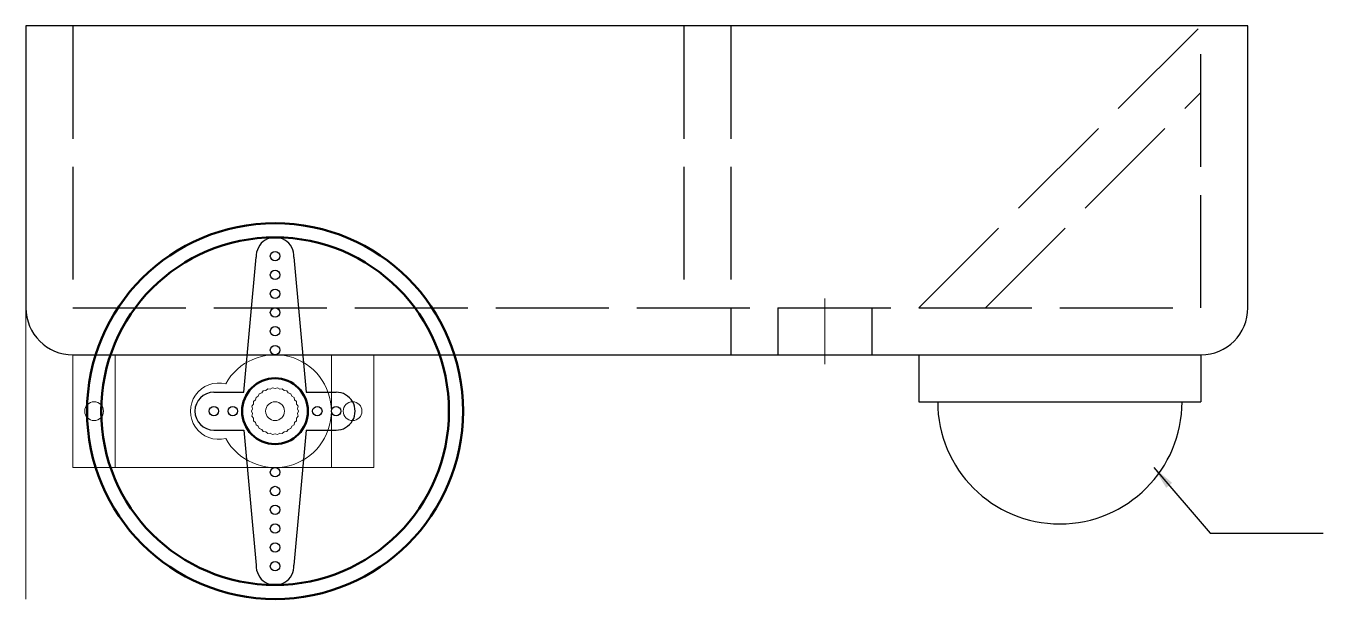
# Model space of a CAD drawing. Header units: millimetres. Extents: x -130 to 350, y -340 to 287.
# Drawn here: x -5 to 133, y -26 to 35 of the extents above; entities that cross this region are included whole.
import ezdxf

# ---------------------------------------------------------------- set-up
doc = ezdxf.new("R2010")
doc.units = ezdxf.units.MM
doc.linetypes.add('ACAD_ISO02W100', pattern=[15, 12, -3])
doc.linetypes.add('ACAD_ISO10W100', pattern=[18, 12, -2.95, 0.1, -2.95])
for name, color, linetype, lineweight, true_color in [('globoki', 5, 'Continuous', 25, 0x0000ff), ('kotirne', 4, 'Continuous', 13, 0x00ffff), ('nevidni', 252, 'ACAD_ISO02W100', 25, 0xa0a0a4), ('penjen', 7, 'Continuous', 25, 0x000000), ('servo', 54, 'Continuous', 13, 0x808000), ('servoroka', 134, 'Continuous', 25, 0x008080), ('srednjica', 7, 'ACAD_ISO10W100', 18, 0x000000), ('Zamasek', 2, 'Continuous', 50, 0xffff00)]:
    doc.layers.add(name, color=color, linetype=linetype, lineweight=lineweight, true_color=true_color)
doc.styles.get("Standard").update_dxf_attribs({"font": ''})
doc.styles.get('Standard').set_extended_font_data('txt')
doc.dimstyles.get("Standard").update_dxf_attribs({"dimtxt": 2.5, "dimasz": 2.5, "dimexe": 1.25, "dimexo": 0.625, "dimtad": 1, "dimtxsty": 'Standard', "dimcen": 2.5, "dimadec": 0, "dimazin": 0, "dimtfac": 1, "dimtmove": 0, "dimatfit": 3, "dimfxl": 1, "dimarcsym": 0})

msp = doc.modelspace()

# ---------------------------------------------------------------- linework, layer by layer
at = {"layer": 'globoki'}
for p, q in [((90, 0), (90, -5)), ((120, 0), (120, -5)), ((90, -5), (120, -5))]:
    msp.add_line(p, q, dxfattribs=at)
msp.add_arc((105, -5), 13, 180, 0, dxfattribs=at)
at = {"layer": 'kotirne'}
msp.add_line((-5, 5), (-5, -26), dxfattribs=at)
at = {"layer": 'nevidni'}
for p, q in [((0, 35), (0, 5)), ((65, 35), (65, 5)), ((70, 35), (70, 5)), ((90, 5), (120, 35)), ((120, 5), (120, 35)), ((97.07, 5), (120, 27.93)), ((0, 5), (120, 5)), ((70, 5), (70, 0)), ((75, 5), (75, 0)), ((85, 5), (85, 0))]:
    msp.add_line(p, q, dxfattribs=at)
at = {"layer": 'penjen'}
for p, q in [((125, 35), (-5, 35)), ((-5, 35), (-5, 5)), ((125, 5), (125, 35)), ((0, 0), (120, 0))]:
    msp.add_line(p, q, dxfattribs=at)
for centre, start, end in [((0, 5), 180, 270), ((120, 5), 270, 0)]:
    msp.add_arc(centre, 5, start, end, dxfattribs=at)
at = {"layer": 'servo'}
for p, q in [((0, -12), (0, 0)), ((4.5, 0), (4.5, -12)), ((27.5, 0), (27.5, -12)), ((32, 0), (32, -12)), ((20.09, -4.06), (19.83, -4.14)), ((20.25, -3.83), (20.09, -4.06)), ((20.52, -3.81), (20.25, -3.83)), ((20.73, -3.62), (20.52, -3.81)), ((21, -3.65), (20.73, -3.62)), ((21.24, -3.51), (21, -3.65)), ((21.5, -3.6), (21.24, -3.51)), ((21.76, -3.51), (21.5, -3.6)), ((22, -3.65), (21.76, -3.51)), ((22.27, -3.62), (22, -3.65)), ((22.48, -3.81), (22.27, -3.62)), ((22.75, -3.83), (22.48, -3.81)), ((22.91, -4.06), (22.75, -3.83)), ((23.17, -4.14), (22.91, -4.06)), ((19.22, -5.26), (19.05, -5.48)), ((19.05, -5.48), (19.11, -5.75)), ((19.42, -4.8), (19.22, -4.98)), ((19.22, -4.98), (19.22, -5.26)), ((19.48, -4.53), (19.42, -4.8)), ((19.72, -4.39), (19.48, -4.53)), ((19.83, -4.14), (19.72, -4.39)), ((23.28, -4.39), (23.17, -4.14)), ((23.52, -4.53), (23.28, -4.39)), ((23.58, -4.8), (23.52, -4.53)), ((23.78, -4.98), (23.58, -4.8)), ((23.78, -5.26), (23.78, -4.98)), ((23.95, -5.48), (23.78, -5.26)), ((23.89, -5.75), (23.95, -5.48)), ((19.11, -5.75), (19, -6)), ((19, -6), (19.11, -6.25)), ((19.11, -6.25), (19.05, -6.52)), ((19.05, -6.52), (19.22, -6.74)), ((19.22, -6.74), (19.22, -7.02)), ((23.78, -6.74), (23.95, -6.52)), ((23.78, -7.02), (23.78, -6.74)), ((24, -6), (23.89, -5.75)), ((23.89, -6.25), (24, -6)), ((23.95, -6.52), (23.89, -6.25)), ((19.22, -7.02), (19.42, -7.2)), ((19.42, -7.2), (19.48, -7.47)), ((19.48, -7.47), (19.72, -7.61)), ((19.72, -7.61), (19.83, -7.86)), ((19.83, -7.86), (20.09, -7.94)), ((20.09, -7.94), (20.25, -8.17)), ((20.25, -8.17), (20.52, -8.19)), ((20.52, -8.19), (20.73, -8.38)), ((22.27, -8.38), (22.48, -8.19)), ((22.48, -8.19), (22.75, -8.17)), ((22.75, -8.17), (22.91, -7.94)), ((22.91, -7.94), (23.17, -7.86)), ((23.17, -7.86), (23.28, -7.61)), ((23.28, -7.61), (23.52, -7.47)), ((23.52, -7.47), (23.58, -7.2)), ((23.58, -7.2), (23.78, -7.02)), ((20.73, -8.38), (21, -8.35)), ((21, -8.35), (21.24, -8.49)), ((21.24, -8.49), (21.5, -8.4)), ((21.5, -8.4), (21.76, -8.49)), ((21.76, -8.49), (22, -8.35)), ((22, -8.35), (22.27, -8.38)), ((0, -12), (32, -12))]:
    msp.add_line(p, q, dxfattribs=at)
for centre in [(2.25, -6), (21.5, -6), (29.75, -6)]:
    msp.add_circle(centre, 1, dxfattribs=at)
for centre, radius, start, end in [((21.5, -6), 6, 208.955, 151.045), ((15.5, -6), 3, 75.5225, 284.4775)]:
    msp.add_arc(centre, radius, start, end, dxfattribs=at)
at = {"layer": 'servoroka'}
for p, q in [((18.19, -3.98), (19.5, 10.38)), ((23.5, 10.38), (24.81, -3.98)), ((15, -3.98), (18.19, -3.98)), ((24.81, -3.98), (28.01, -3.98)), ((18, -6), (18.06, -5.36)), ((24.94, -5.36), (25, -6)), ((18, -6), (18.06, -6.64)), ((25, -6), (24.94, -6.64)), ((15, -8.02), (18.19, -8.02)), ((18.19, -8.02), (19.5, -22.38)), ((24.81, -8.02), (23.5, -22.38)), ((24.81, -8.02), (28.01, -8.02))]:
    msp.add_line(p, q, dxfattribs=at)
for centre, radius in [((21.5, 10.5), 0.5), ((21.5, 8.5), 0.5), ((21.5, 6.5), 0.5), ((21.5, 4.5), 0.5), ((21.5, 2.5), 0.5), ((21.5, 0.5), 0.5), ((21.5, -6), 3.5), ((15, -6), 0.5), ((17, -6), 0.5), ((26, -6), 0.5), ((28, -6), 0.5), ((21.5, -12.5), 0.5), ((21.5, -14.5), 0.5), ((21.5, -16.5), 0.5), ((21.5, -18.5), 0.5), ((21.5, -20.5), 0.5), ((21.5, -22.5), 0.5)]:
    msp.add_circle(centre, radius, dxfattribs=at)
for centre, radius, start, end in [((21.5, 10.5), 2, 356.519, 183.481), ((15, -6), 2.02, 90, 270), ((28, -6), 2.02, 269.8585, 90.1415), ((21.5, -22.5), 2, 176.519, 3.481)]:
    msp.add_arc(centre, radius, start, end, dxfattribs=at)
at = {"layer": 'srednjica'}
msp.add_line((80, 6), (80, -1), dxfattribs=at)
at = {"layer": 'Zamasek'}
for radius in [20, 18.5, 3.5]:
    msp.add_circle((21.5, -6), radius, dxfattribs=at)

# ---------------------------------------------------------------- leaders
at = {"layer": 'kotirne'}
msp.add_leader([(115, -12), (121, -19), (133, -19)], dimstyle='Standard', override={"dimscale": 1}, dxfattribs=at)

doc.saveas('drawing.dxf')
